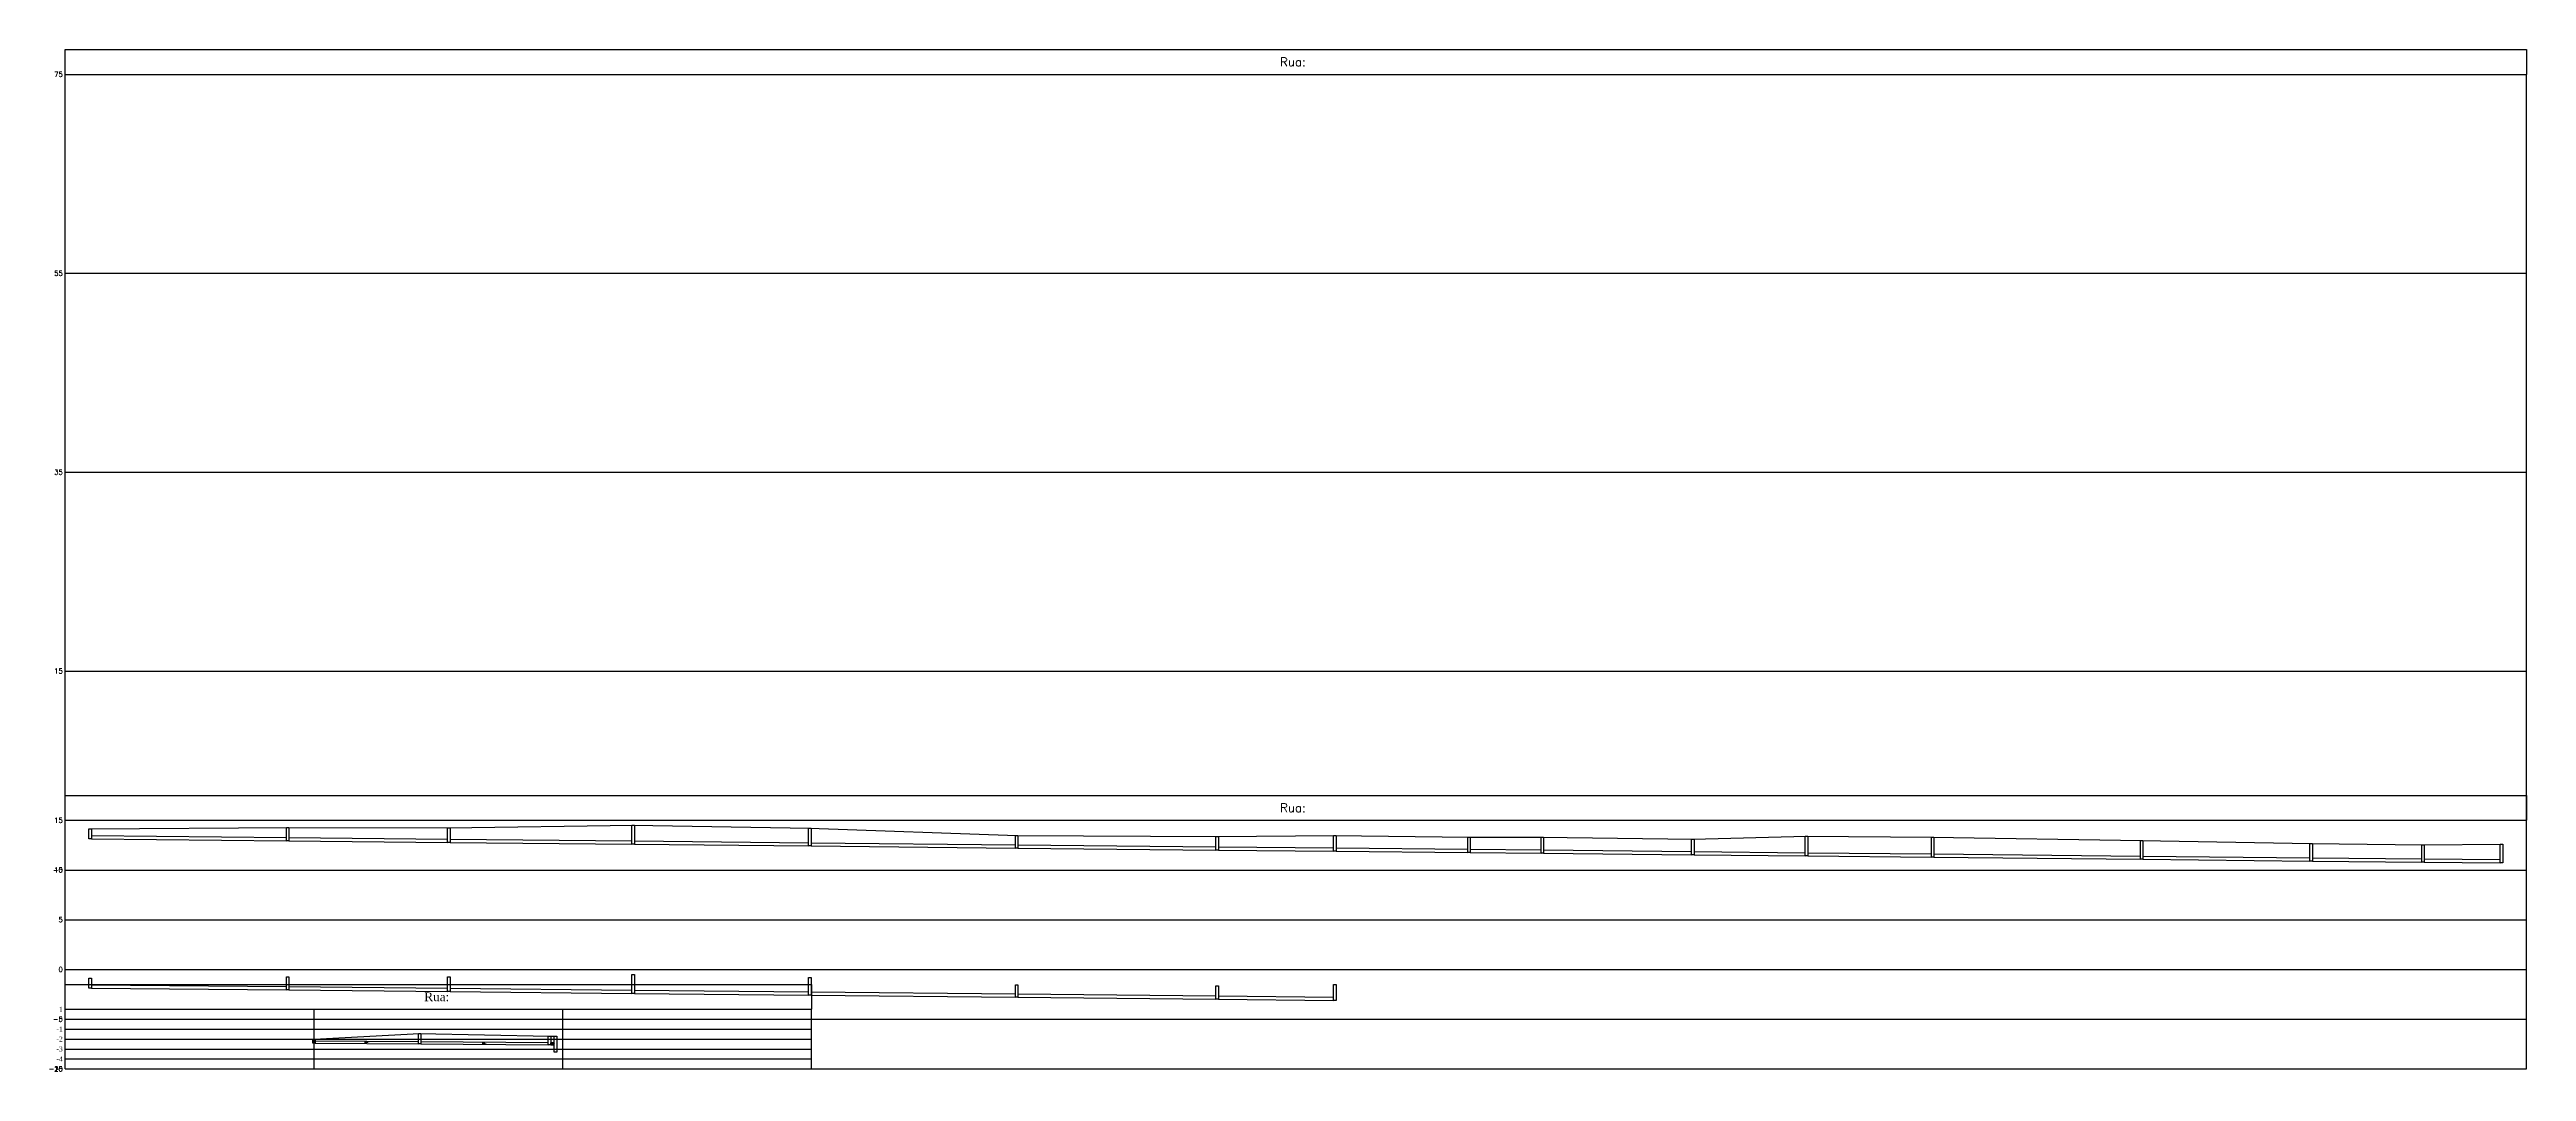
# Model space of a CAD drawing. Extents: x -44 to 717176, y -20 to 14707758.
# Drawn here: x -3.2 to 494.7, y -0.5 to 205 of the extents above; entities that cross this region are included whole.
import ezdxf
from ezdxf.enums import TextEntityAlignment as Align

# ---------------------------------------------------------------- set-up
doc = ezdxf.new("R2010")
doc.units = 0
for name, color, linetype in [('PS_IND_FLUXO', 3, 'Continuous'), ('PS_PERFIL_CAIXAS', 7, 'Continuous'), ('PS_PERFIL_GRADE', 8, 'Continuous'), ('PS_PERFIL_TERRENO', 3, 'Continuous'), ('PS_PERFIL_TITULOS', 5, 'Continuous'), ('PS_PERFIL_TUBO', 7, 'Continuous')]:
    doc.layers.add(name, color=color, linetype=linetype)
doc.styles.add('ROMANS', font='ROMANS.shx', dxfattribs={"height": 2})
doc.styles.get("Standard").update_dxf_attribs({"font": 'times.ttf'})

# ---------------------------------------------------------------- blocks, each defined once
blk = doc.blocks.new('*U3')
at = {"layer": 'PS_PERFIL_GRADE', "linetype": 'Continuous'}
for p, q in [((0, 0), (0, 200)), ((0, 200), (494.67, 200)), ((494.67, 0), (494.67, 200)), ((0, 160), (494.67, 160)), ((0, 120), (494.67, 120)), ((0, 80), (494.67, 80)), ((0, 40), (494.67, 40)), ((0, 0), (494.67, 0))]:
    blk.add_line(p, q, dxfattribs=at)
blk.add_lwpolyline([(0, 200), (0, 205), (494.67, 205), (494.67, 200)], dxfattribs=at)
at = {"layer": 'PS_PERFIL_GRADE', "style": 'ROMANS'}
for s, p in [('75', (-0.5, 200)), ('55', (-0.5, 160)), ('35', (-0.5, 120)), ('15', (-0.5, 80)), ('-5', (-0.5, 40)), ('-25', (-0.5, 0))]:
    blk.add_text(s, height=1, dxfattribs=at).set_placement(p, align=Align.MIDDLE_RIGHT)
blk = doc.blocks.new('*U1516')
at = {"layer": 'PS_PERFIL_GRADE', "linetype": 'Continuous'}
for p, q in [((0, 0), (0, 12)), ((0, 12), (150, 12)), ((0, 10), (150, 10)), ((50, 0), (50, 12)), ((100, 0), (100, 12)), ((150, 0), (150, 12)), ((0, 8), (150, 8)), ((0, 6), (150, 6)), ((0, 4), (150, 4)), ((0, 2), (150, 2)), ((0, 0), (150, 0))]:
    blk.add_line(p, q, dxfattribs=at)
blk.add_lwpolyline([(0, 12), (0, 17), (150, 17), (150, 12)], dxfattribs=at)
at = {"layer": 'PS_PERFIL_GRADE'}
for s, p in [('0', (-0.5, 10)), ('1', (-0.5, 12)), ('-1', (-0.5, 8)), ('-2', (-0.5, 6)), ('-3', (-0.5, 4)), ('-4', (-0.5, 2)), ('-5', (-0.5, 0))]:
    blk.add_text(s, height=1, dxfattribs=at).set_placement(p, align=Align.MIDDLE_RIGHT)

msp = doc.modelspace()

# ---------------------------------------------------------------- linework, layer by layer
at = {"layer": 'PS_IND_FLUXO'}
for points in [[(60.11, 5.32, 0.5, 0, 0), (61.11, 5.31, 0, 0, 0)], [(83.78, 5.15, 0.5, 0, 0), (84.78, 5.15, 0, 0, 0)], [(97.43, 5.06, 0.5, 0, 0), (98.43, 5.05, 0, 0, 0)]]:
    msp.add_lwpolyline(points, format="xyseb", dxfattribs=at)
at = {"layer": 'PS_PERFIL_CAIXAS', "linetype": 'Continuous'}
for points in [[(4.75, 48.27), (5.25, 48.27), (5.25, 46.27), (4.75, 46.27)], [(44.47, 48.55), (44.97, 48.55), (44.97, 45.88), (44.47, 45.88)], [(76.85, 48.5), (77.35, 48.5), (77.35, 45.55), (76.85, 45.55)], [(113.88, 48.99), (114.38, 48.99), (114.38, 45.18), (113.88, 45.18)], [(149.39, 48.39), (149.89, 48.39), (149.89, 44.83), (149.39, 44.83)], [(190.99, 46.93), (191.49, 46.93), (191.49, 44.41), (190.99, 44.41)], [(231.27, 46.71), (231.77, 46.71), (231.77, 44.01), (231.27, 44.01)], [(254.93, 46.97), (255.43, 46.97), (255.43, 43.77), (254.93, 43.77)], [(281.88, 46.61), (282.38, 46.61), (282.38, 43.5), (281.88, 43.5)], [(296.61, 46.59), (297.11, 46.59), (297.11, 43.36), (296.61, 43.36)], [(326.87, 46.23), (327.37, 46.23), (327.37, 43.05), (326.87, 43.05)], [(349.73, 46.83), (350.23, 46.83), (350.23, 42.82), (349.73, 42.82)], [(375.06, 46.61), (375.56, 46.61), (375.56, 42.57), (375.06, 42.57)], [(417.07, 45.94), (417.57, 45.94), (417.57, 42.15), (417.07, 42.15)], [(451.15, 45.36), (451.65, 45.36), (451.65, 41.81), (451.15, 41.81)], [(473.64, 45.07), (474.14, 45.07), (474.14, 41.59), (473.64, 41.59)], [(489.42, 45.22), (489.92, 45.22), (489.92, 41.43), (489.42, 41.43)], [(4.75, 18.27), (5.25, 18.27), (5.25, 16.27), (4.75, 16.27)], [(44.47, 18.55), (44.97, 18.55), (44.97, 15.88), (44.47, 15.88)], [(76.85, 18.5), (77.35, 18.5), (77.35, 15.55), (76.85, 15.55)], [(113.88, 18.99), (114.38, 18.99), (114.38, 15.18), (113.88, 15.18)], [(149.39, 18.39), (149.89, 18.39), (149.89, 14.83), (149.39, 14.83)], [(190.99, 16.93), (191.49, 16.93), (191.49, 14.41), (190.99, 14.41)], [(231.27, 16.71), (231.77, 16.71), (231.77, 14.01), (231.27, 14.01)], [(254.93, 16.97), (255.43, 16.97), (255.43, 13.77), (254.93, 13.77)], [(49.75, 5.99), (50.25, 5.99), (50.25, 5.19), (49.75, 5.19)], [(70.98, 7.1), (71.48, 7.1), (71.48, 5.04), (70.98, 5.04)], [(97.08, 6.59), (97.58, 6.59), (97.58, 4.86), (97.08, 4.86)], [(98.28, 6.59), (98.78, 6.59), (98.78, 3.36), (98.28, 3.36)]]:
    msp.add_lwpolyline(points, close=True, dxfattribs=at)
at = {"layer": 'PS_PERFIL_GRADE', "linetype": 'Continuous'}
for p, q in [((0, 0), (0, 50)), ((0, 50), (494.67, 50)), ((494.67, 0), (494.67, 50)), ((0, 40), (494.67, 40)), ((0, 30), (494.67, 30)), ((0, 20), (494.67, 20)), ((0, 10), (494.67, 10)), ((0, 0), (494.67, 0))]:
    msp.add_line(p, q, dxfattribs=at)
msp.add_lwpolyline([(0, 50), (0, 55), (494.67, 55), (494.67, 50)], dxfattribs=at)
at = {"layer": 'PS_PERFIL_TERRENO', "linetype": 'Continuous'}
for points in [[(5, 48.27), (44.72, 48.55), (77.1, 48.5), (114.13, 48.99), (149.64, 48.39), (191.24, 46.93), (231.52, 46.71), (255.18, 46.97), (282.13, 46.61), (296.86, 46.59), (327.12, 46.23), (349.98, 46.83), (375.31, 46.61), (417.32, 45.94), (451.4, 45.36), (473.89, 45.07), (489.67, 45.22)], [(50, 5.99), (71.23, 7.1), (97.33, 6.59), (98.53, 6.59)]]:
    msp.add_lwpolyline(points, dxfattribs=at)
at = {"layer": 'PS_PERFIL_TUBO', "color": 1, "linetype": 'Continuous'}
for points in [[(5.25, 46.27), (44.47, 45.88), (44.47, 46.48), (5.25, 46.87)], [(44.97, 45.88), (76.85, 45.55), (76.85, 46.15), (44.97, 46.48)], [(77.35, 45.55), (113.88, 45.18), (113.88, 45.78), (77.35, 46.15)], [(114.38, 45.18), (149.39, 44.83), (149.39, 45.43), (114.38, 45.78)], [(149.89, 44.83), (190.99, 44.41), (190.99, 45.01), (149.89, 45.43)], [(191.49, 44.41), (231.27, 44.01), (231.27, 44.61), (191.49, 45.01)], [(231.77, 44.01), (254.93, 43.77), (254.93, 44.37), (231.77, 44.61)], [(255.43, 43.77), (281.88, 43.5), (281.88, 44.1), (255.43, 44.37)], [(282.38, 43.5), (296.61, 43.36), (296.61, 43.96), (282.38, 44.1)], [(297.11, 43.36), (326.87, 43.05), (326.87, 43.65), (297.11, 43.96)], [(327.37, 43.05), (349.73, 42.82), (349.73, 43.42), (327.37, 43.65)], [(350.23, 42.82), (375.06, 42.57), (375.06, 43.17), (350.23, 43.42)], [(375.56, 42.57), (417.07, 42.15), (417.07, 42.75), (375.56, 43.17)], [(417.57, 42.15), (451.15, 41.81), (451.15, 42.41), (417.57, 42.75)], [(451.65, 41.81), (473.64, 41.59), (473.64, 42.19), (451.65, 42.41)], [(474.14, 41.59), (489.42, 41.43), (489.42, 42.03), (474.14, 42.19)], [(5.25, 16.27), (44.47, 15.88), (44.47, 16.48), (5.25, 16.87)], [(44.97, 15.88), (76.85, 15.55), (76.85, 16.15), (44.97, 16.48)], [(77.35, 15.55), (113.88, 15.18), (113.88, 15.78), (77.35, 16.15)], [(114.38, 15.18), (149.39, 14.83), (149.39, 15.43), (114.38, 15.78)], [(149.89, 14.83), (190.99, 14.41), (190.99, 15.01), (149.89, 15.43)], [(191.49, 14.41), (231.27, 14.01), (231.27, 14.61), (191.49, 15.01)], [(231.77, 14.01), (254.93, 13.77), (254.93, 14.37), (231.77, 14.61)]]:
    msp.add_lwpolyline(points, close=True, dxfattribs=at)
at = {"layer": 'PS_PERFIL_TUBO', "linetype": 'Continuous'}
for points in [[(50.25, 5.19), (70.98, 5.04), (70.98, 5.44), (50.25, 5.59)], [(71.48, 5.04), (97.08, 4.86), (97.08, 5.26), (71.48, 5.44)], [(97.58, 4.86), (98.28, 4.85), (98.28, 5.25), (97.58, 5.26)]]:
    msp.add_lwpolyline(points, close=True, dxfattribs=at)

# ---------------------------------------------------------------- block references
at = {"layer": 'PS_PERFIL_GRADE'}
for name in ['*U3', '*U1516']:
    msp.add_blockref(name, (0, 0), dxfattribs=at)

# ---------------------------------------------------------------- texts
at = {"layer": 'PS_PERFIL_GRADE', "style": 'ROMANS'}
for s, p in [('15', (-0.5, 50)), ('10', (-0.5, 40)), ('5', (-0.5, 30)), ('0', (-0.5, 20)), ('-5', (-0.5, 10)), ('-10', (-0.5, 0))]:
    msp.add_text(s, height=1, dxfattribs=at).set_placement(p, align=Align.MIDDLE_RIGHT)
at = {"layer": 'PS_PERFIL_TITULOS', "style": 'ROMANS'}
for p in [(247.34, 202.5), (247.34, 52.5)]:
    msp.add_text('Rua: ', height=1.75, dxfattribs=at).set_placement(p, align=Align.MIDDLE_CENTER)
at = {"layer": 'PS_PERFIL_TITULOS'}
msp.add_text('Rua: ', height=1.75, dxfattribs=at).set_placement((75, 14.5), align=Align.MIDDLE_CENTER)

doc.saveas('drawing.dxf')
